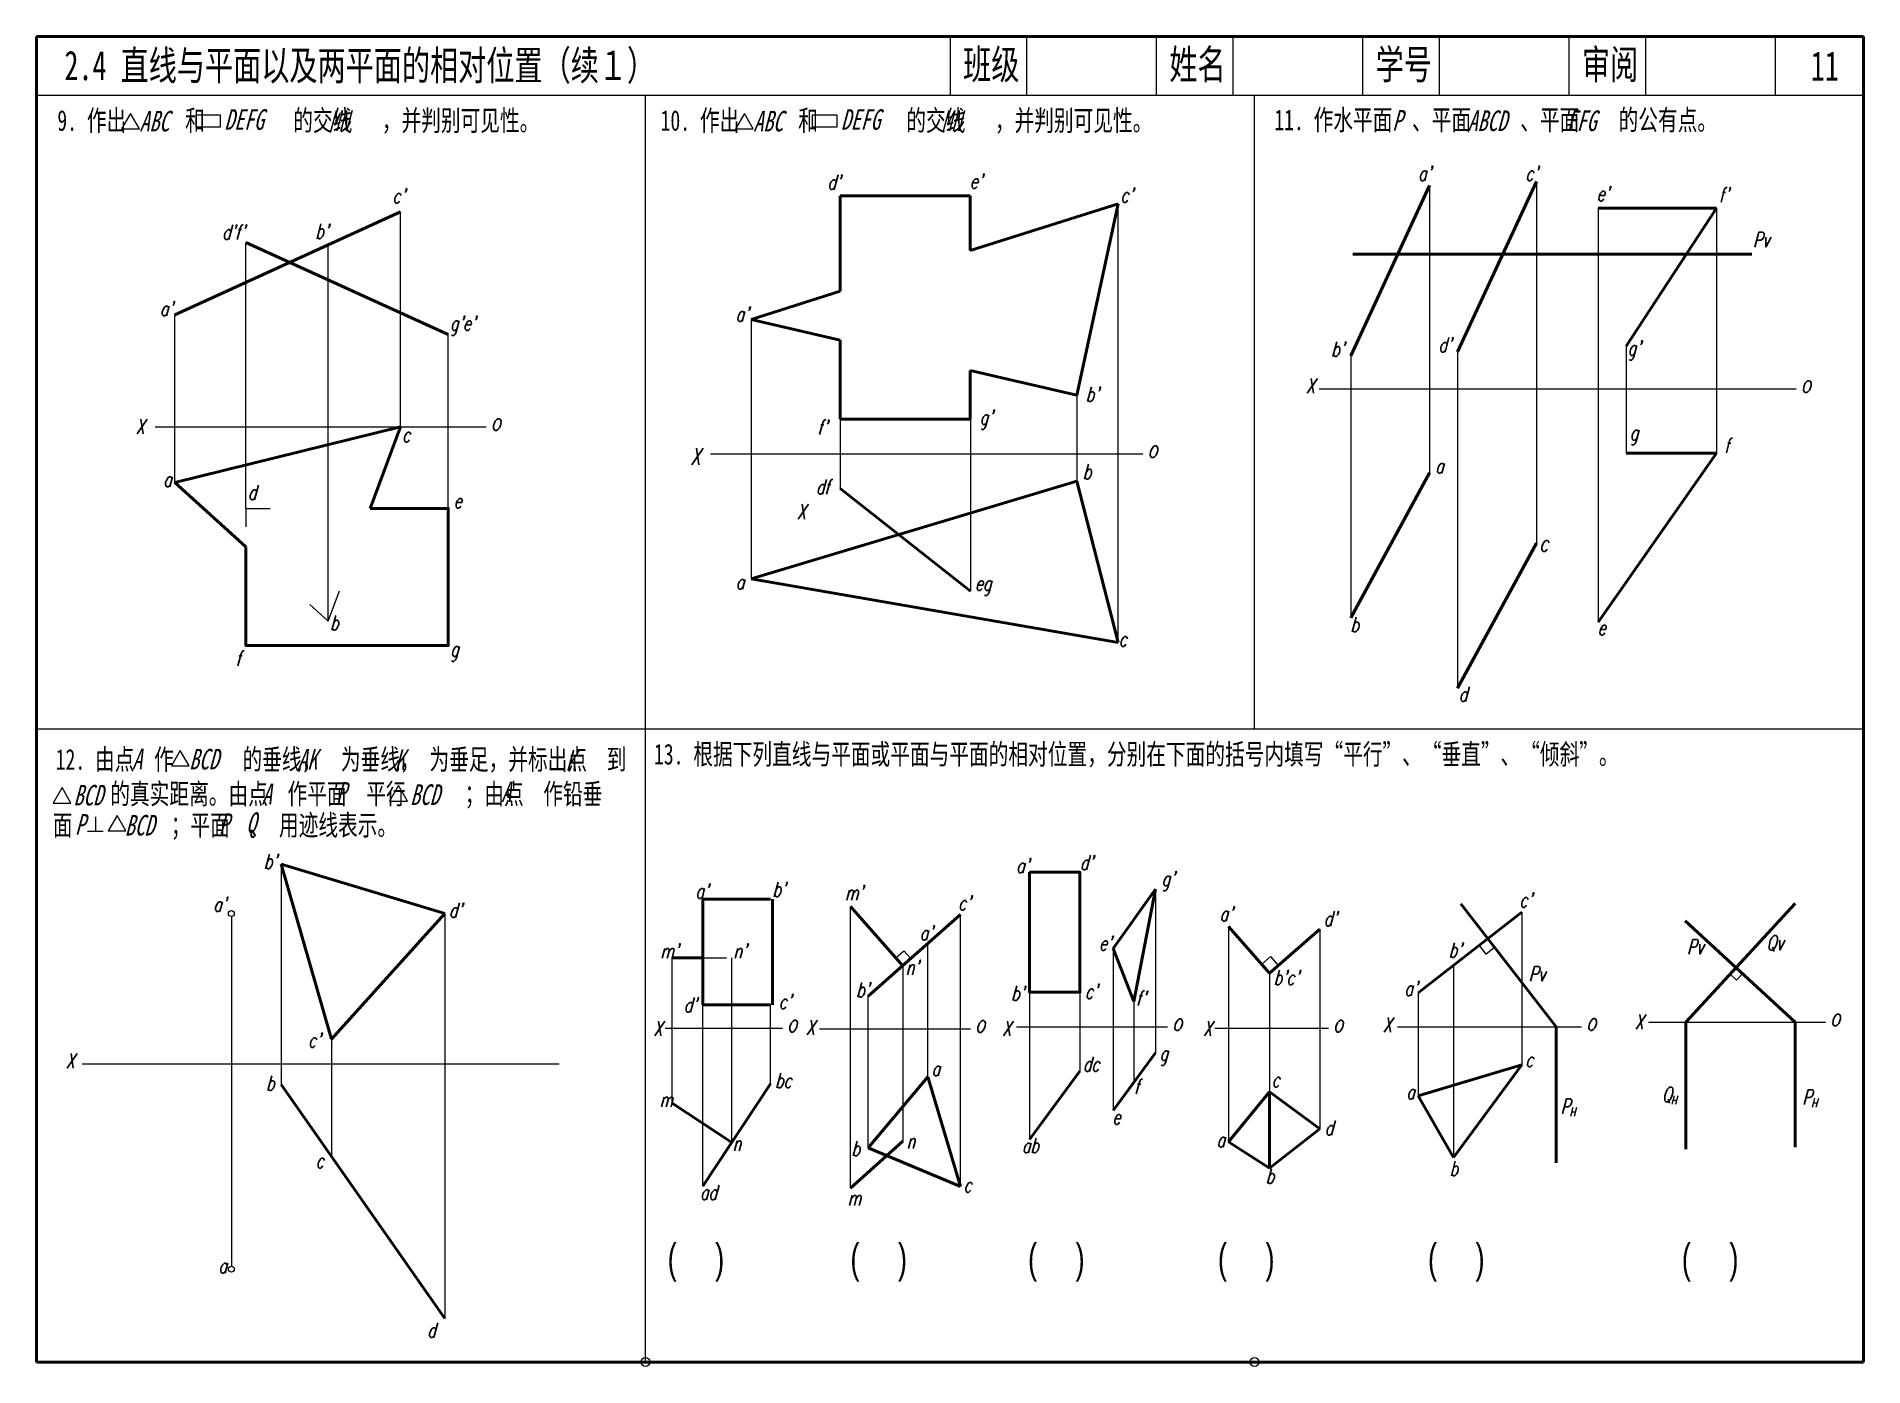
# Model space of a CAD drawing. Header units: millimetres. Extents: x -1022 to 1047, y 2161 to 2730.
# Drawn here: x 721.5 to 1031.5, y 2163.4 to 2389.1 of the extents above; entities that cross this region are included whole.
import ezdxf

# ---------------------------------------------------------------- set-up
doc = ezdxf.new("R2010")
doc.units = ezdxf.units.MM
doc.header["$PDMODE"] = 33
doc.header["$PDSIZE"] = 1.5
doc.linetypes.add('myHIDDEN', pattern=[5, 4, -1])
for name, color, linetype, lineweight in [('文字', 7, 'Continuous', 25), ('标注', 7, 'Continuous', 25), ('标题文字', 7, 'Continuous', 25), ('粗实线', 7, 'Continuous', 50), ('细实线', 7, 'Continuous', 25), ('虚线', 7, 'myHIDDEN', 25)]:
    doc.layers.add(name, color=color, linetype=linetype, lineweight=lineweight)
doc.styles.add('style1', font='txt.shx', dxfattribs={"width": 0.7, "oblique": 15})
doc.styles.add('SZ', font='txt.shx', dxfattribs={"width": 0.7, "oblique": 15})
doc.styles.add('图中汉字1-5号', font='', dxfattribs={"width": 0.7, "height": 5})
doc.styles.add('字母标注-2.5号', font='txt.shx', dxfattribs={"width": 0.7, "oblique": 15, "height": 2.5})
doc.styles.add('标题字母', font='SIMFANG.TTF', dxfattribs={"width": 0.7, "oblique": 15, "height": 3.5})
doc.styles.add('标题汉字1-5号', font='SimSun.ttf', dxfattribs={"width": 0.7, "height": 5})
doc.styles.add('标题汉字2-3.5号', font='SimSun.ttf', dxfattribs={"width": 0.7, "height": 3.5})
doc.styles.get('图中汉字1-5号').set_extended_font_data('FZFangSong-Z02')

msp = doc.modelspace()

# ---------------------------------------------------------------- texts
at = {"layer": '文字', "style": 'SZ', "oblique": 15, "width": 0.7}
for s, height, p in [('Pv', 2.5, (1012.74, 2353.37)), ('X', 2.8, (832.42, 2316.43))]:
    msp.add_text(s, height=height, dxfattribs=at).set_placement(p)
at = {"layer": '标注', "oblique": 15, "width": 0.7}
for s, height, style, p in [("d'", 2.5, 'SZ', (855.66, 2363.13)), ("e'", 2.5, 'SZ', (879.82, 2363.31)), ("a'", 2.5, 'SZ', (955.88, 2364.63)), ("c'", 2.5, 'SZ', (974.07, 2364.63)), ("c'", 2.5, 'SZ', (781.85, 2360.82)), ("c'", 2.5, 'SZ', (905.37, 2360.95)), ("e'", 2.5, 'SZ', (986.17, 2361.18)), ("f'", 2.5, 'SZ', (1006.92, 2360.99)), ("d'f'", 2.5, 'SZ', (752.95, 2354.66)), ("b'", 2.5, 'SZ', (768.75, 2354.79)), ("a'", 2.5, 'SZ', (742.38, 2341.67)), ("g'e'", 2.5, 'SZ', (791.62, 2339.19)), ("a'", 2.5, 'SZ', (840.07, 2340.75)), ("d'", 2.5, 'SZ', (959.33, 2335.53)), ("g'", 2.5, 'SZ', (991.45, 2334.98)), ("b'", 2.5, 'SZ', (941.14, 2334.8)), ("b'", 2.5, 'SZ', (899.49, 2327.13)), ('X', 2.5, 'SZ', (936.85, 2328.56)), ('o', 3, 'style1', (1020.81, 2328.67)), ("g'", 2.5, 'SZ', (881.49, 2323.24)), ('X', 2.5, 'SZ', (738.28, 2321.66)), ('c', 2.5, 'SZ', (783.49, 2320.27)), ('o', 3, 'style1', (798.52, 2322.23)), ("f'", 2.5, 'SZ', (853.95, 2321.53)), ('g', 2.5, 'SZ', (991.81, 2320.61)), ('o', 3, 'style1', (909.96, 2317.63)), ('f', 2.5, 'SZ', (1007.83, 2318.43)), ('b', 2.5, 'SZ', (899, 2313.99)), ('a', 2.5, 'SZ', (958.79, 2314.97)), ('a', 2.5, 'SZ', (742.95, 2312.68)), ('d', 2.5, 'SZ', (757.31, 2310.48)), ('df', 2.5, 'SZ', (853.71, 2311.4)), ('e', 2.5, 'SZ', (792.25, 2309.03)), ('X', 2.5, '字母标注-2.5号', (850.49, 2307.2)), ('c', 2.8, 'SZ', (976.44, 2301.7)), ('a', 2.5, 'SZ', (840.11, 2295.3)), ('eg', 2.5, 'SZ', (880.68, 2295.05)), ('b', 2.5, 'SZ', (771.27, 2288.35)), ('b', 2.5, 'SZ', (944.41, 2288.05)), ('e', 2.5, 'SZ', (986.35, 2287.51)), ('f', 2.5, 'SZ', (755.24, 2282.31)), ('g', 2.5, 'SZ', (791.65, 2283.88)), ('c', 2.5, 'SZ', (905.09, 2285.58)), ('d', 2.5, 'SZ', (962.79, 2276.23)), ("b'", 2.5, 'SZ', (760.03, 2247.84)), ("a'", 2.5, 'SZ', (887.67, 2247.13)), ("d'", 2.5, 'SZ', (898.51, 2247.63)), ("a'", 2.5, 'SZ', (833.25, 2242.8)), ("b'", 2.5, 'SZ', (846.34, 2243.09)), ("m'", 2.5, 'SZ', (858.64, 2242.53)), ("g'", 2.5, 'SZ', (912.35, 2244.92)), ("a'", 2.5, 'SZ', (751.43, 2240.56)), ("d'", 2.5, 'SZ', (791.42, 2239.54)), ("c'", 2.5, 'SZ', (877.83, 2240.79)), ("a'", 2.5, 'SZ', (922.2, 2238.96)), ("c'", 2.5, 'SZ', (973.08, 2241.29)), ("a'", 2.5, 'SZ', (871.32, 2235.72)), ("d'", 2.5, 'SZ', (939.88, 2238.12)), ("m'", 2.5, 'SZ', (827.34, 2232.64)), ("n'", 2.5, 'SZ', (839.73, 2232.64)), ("e'", 2.5, 'SZ', (901.74, 2233.95)), ("b'", 2.5, 'SZ', (961.07, 2232.79)), ('Pv', 2.5, 'SZ', (1001.51, 2233.35)), ('Qv', 2.5, 'SZ', (1015.01, 2234.03)), ("n'", 2.5, 'SZ', (868.94, 2229.85)), ("b'c'", 2.5, 'SZ', (931.37, 2228.12)), ('Pv', 2.5, 'SZ', (974.68, 2228.74)), ("d'", 2.5, 'SZ', (831.29, 2223.49)), ("c'", 2.5, 'SZ', (847.4, 2224.06)), ("b'", 2.5, 'SZ', (860.54, 2226.05)), ("b'", 2.5, 'SZ', (886.83, 2225.45)), ("c'", 2.5, 'SZ', (899.35, 2225.78)), ("f'", 2.5, 'SZ', (908.02, 2224.61)), ("a'", 2.5, 'SZ', (953.56, 2226.28)), ('X', 2.5, '字母标注-2.5号', (992.64, 2220.62)), ('o', 3, 'style1', (1025.8, 2221.17)), ("c'", 2.5, 'SZ', (767.52, 2217.49)), ('X', 2.5, '字母标注-2.5号', (826.12, 2219.47)), ('o', 3, 'style1', (848.8, 2220.13)), ('X', 2.5, '字母标注-2.5号', (852.02, 2219.66)), ('o', 3, 'style1', (880.69, 2220.06)), ('X', 2.5, '字母标注-2.5号', (885.31, 2219.47)), ('o', 3, 'style1', (914.15, 2220.36)), ('X', 2.5, '字母标注-2.5号', (919.41, 2219.47)), ('o', 3, 'style1', (941.44, 2220.13)), ('X', 2.5, '字母标注-2.5号', (949.9, 2220.11)), ('o', 3, 'style1', (984.4, 2220.4)), ('X', 2.5, '字母标注-2.5号', (726.41, 2214)), ('g', 2.5, 'SZ', (912.02, 2215.28)), ('a', 2.5, 'SZ', (873.33, 2212.69)), ('dc', 2.5, 'SZ', (899.01, 2213.44)), ('c', 2.5, 'SZ', (974.08, 2214.22)), ('b', 2.5, 'SZ', (760.39, 2210.18)), ('bc', 2.5, 'SZ', (846.78, 2210.65)), ('f', 2.5, 'SZ', (907.69, 2209.61)), ('c', 2.5, 'SZ', (931.04, 2210.77)), ('a', 2.5, 'SZ', (953.89, 2208.72)), ('Q', 2.5, 'SZ', (997.27, 2208.27)), ('P', 2.5, 'SZ', (1021.09, 2207.8)), ('m', 2.5, 'SZ', (827.18, 2207.41)), ('P', 2.5, 'SZ', (980.07, 2206.26)), ('H', 1.5, 'SZ', (981.57, 2205.79)), ('H', 1.5, 'SZ', (998.77, 2207.8)), ('H', 1.5, 'SZ', (1022.59, 2207.33)), ('e', 2.5, 'SZ', (904.02, 2204.44)), ('d', 2.5, 'SZ', (940.05, 2202.6)), ('n', 2.5, 'SZ', (839.57, 2199.98)), ('b', 2.5, 'SZ', (859.75, 2199.09)), ('n', 2.5, 'SZ', (869.1, 2200.36)), ('ab', 2.5, 'SZ', (888.67, 2199.6)), ('a', 2.5, 'SZ', (921.7, 2200.6)), ('c', 2.5, 'SZ', (768.82, 2197.03)), ('b', 2.5, 'SZ', (961.23, 2195.71)), ('b', 2.5, 'SZ', (930.04, 2194.43)), ('ad', 2.5, 'SZ', (834.04, 2191.65)), ('m', 2.5, 'SZ', (859.11, 2190.69)), ('c', 2.5, 'SZ', (878.75, 2192.91)), ('a', 2.5, 'SZ', (752.32, 2179.2)), ('d', 2.5, 'SZ', (787.74, 2168.25))]:
    msp.add_text(s, height=height, dxfattribs=dict(at, style=style)).set_placement(p)
at = {"layer": '标题文字', "width": 0.7}
for s, height, style, p in [('2.4 直线与平面以及两平面的相对位置（续１）', 5, '标题汉字1-5号', (726.19, 2381.7)), ('班级', 5, '标题汉字1-5号', (878.68, 2381.87)), ('姓名', 5, '标题汉字1-5号', (913.68, 2381.87)), ('学号', 5, '标题汉字1-5号', (948.68, 2381.87)), ('审阅', 5, '标题汉字1-5号', (983.68, 2381.87)), ('11', 5, '标题汉字1-5号', (1022.51, 2381.6)), ('9. 作出      和         的交线   ，并判别可见性。', 3.5, '标题汉字2-3.5号', (724.99, 2373.11)), ('10. 作出      和         的交线   ，并判别可见性。', 3.5, '标题汉字2-3.5号', (827.35, 2373.11)), ('11. 作水平面  、平面     、平面    的公有点。', 3.5, '标题汉字2-3.5号', (931.49, 2373.21)), ('13. 根据下列直线与平面或平面与平面的相对位置，分别在下面的括号内填写“平行”、“垂直”、“倾斜”。', 3.5, '标题汉字2-3.5号', (826.23, 2265.54)), ('12. 由点  作       的垂线，  为垂线， 为垂足，并标出点  到 ', 3.5, '标题汉字2-3.5号', (724.71, 2264.66)), ('      的真实距离。由点  作平面  平行      ；由点  作铅垂', 3.5, '标题汉字2-3.5号', (723.98, 2258.81)), ('面          ；平面  、 用迹线表示。', 3.5, '标题汉字2-3.5号', (724.22, 2253.5))]:
    msp.add_text(s, height=height, dxfattribs=dict(at, style=style)).set_placement(p)
at = {"layer": '粗实线', "style": '图中汉字1-5号', "width": 0.7}
for p in [(828.54, 2179.24), (859.55, 2179.24), (889.69, 2179.24), (921.91, 2179.24), (957.56, 2179.24), (1000.63, 2179.24)]:
    msp.add_text('(     )', height=5, dxfattribs=at).set_placement(p)
at = {"layer": '细实线', "style": '标题字母', "oblique": 15, "width": 0.7}
for s, p in [('ABC', (738.93, 2372.99)), ('DEFG  ', (753.32, 2373.27)), ('MN', (771.09, 2373.06)), ('ABC', (843.08, 2372.99)), ('DEFG  ', (857.93, 2373.27)), ('MN', (875.02, 2373.06)), ('P', (951.52, 2373.14)), ('ABCD  ', (964.28, 2373.06)), ('EFG', (981.11, 2373.06)), ('A', (737.67, 2264.71)), ('BCD', (747.34, 2264.69)), ('AK', (765.72, 2264.67)), ('K', (782.25, 2264.6)), ('K', (811.27, 2264.51)), ('BCD', (727.71, 2258.58)), ('A', (759.66, 2258.79)), ('P', (772.31, 2259.06)), ('BCD', (784.84, 2258.67)), ('A', (800.28, 2259.15)), ('P', (728.01, 2253.64)), ('BCD', (736.43, 2253.48)), ('P', (752.43, 2253.73)), ('Q', (757.03, 2253.91))]:
    msp.add_text(s, height=3.5, dxfattribs=at).set_placement(p)

# ---------------------------------------------------------------- linework, layer by layer
for p, q in [((824.79, 2164.11), (824.79, 2379.11)), ((928.12, 2271.61), (928.12, 2379.11)), ((721.46, 2271.61), (824.79, 2271.61))]:
    msp.add_line(p, q)
for p in [(824.79, 2164.11), (928.12, 2164.11)]:
    msp.add_point(p)
at = {"layer": '粗实线'}
for p, q in [((721.46, 2389.11), (721.46, 2164.11)), ((1031.46, 2389.11), (721.46, 2389.11)), ((1031.46, 2164.11), (1031.46, 2389.11)), ((957.84, 2363.81), (944.45, 2334.88)), ((975.96, 2364.52), (962.58, 2335.6)), ((744.92, 2341.87), (783.19, 2359.33)), ((857.81, 2345.86), (857.81, 2362.09)), ((857.81, 2362.09), (879.89, 2362.09)), ((879.89, 2362.09), (879.89, 2352.81)), ((879.89, 2352.81), (904.97, 2360.71)), ((904.97, 2360.71), (897.99, 2328.21)), ((986.42, 2359.98), (1006.5, 2359.98)), ((1006.5, 2359.98), (991.2, 2336.56)), ((756.99, 2354.15), (791.31, 2338.54)), ((944.8, 2352.19), (1012.5, 2352.19)), ((842.7, 2341.1), (857.81, 2345.86)), ((842.7, 2341.1), (857.81, 2337.58)), ((857.81, 2324.16), (857.81, 2337.58)), ((879.89, 2332.43), (897.99, 2328.21)), ((879.89, 2332.43), (879.89, 2324.16)), ((783.19, 2322.86), (744.92, 2313.38)), ((778.04, 2309.01), (783.19, 2322.86)), ((879.89, 2324.16), (857.81, 2324.16)), ((1006.5, 2318.39), (986.42, 2289.71)), ((991.2, 2318.39), (1006.5, 2318.39)), ((744.92, 2313.38), (756.99, 2302.47)), ((842.7, 2297.08), (897.99, 2313.65)), ((897.99, 2313.65), (904.97, 2286.22)), ((944.45, 2290.43), (957.84, 2315.05)), ((857.81, 2312.37), (879.94, 2294.96)), ((962.58, 2278.5), (975.96, 2303.12)), ((904.97, 2286.22), (842.7, 2297.08)), ((762.95, 2248.63), (790.76, 2240.23)), ((771.48, 2218.89), (762.95, 2248.63)), ((834.54, 2242.65), (846.01, 2242.65)), ((834.54, 2224.75), (834.54, 2242.65)), ((846.36, 2242.65), (846.36, 2224.75)), ((859.55, 2241.45), (868.44, 2231.39)), ((911.35, 2244.39), (904.12, 2234.31)), ((907.63, 2225.33), (911.35, 2244.39)), ((963.16, 2241.86), (979.31, 2221.03)), ((1019.87, 2241.92), (1001.34, 2221.8)), ((790.76, 2240.23), (771.48, 2218.89)), ((862.58, 2226.21), (878.24, 2240.05)), ((955.87, 2226.8), (973.51, 2240.48)), ((1001.2, 2238.99), (1019.87, 2221.8)), ((923.71, 2238.03), (930.66, 2230.1)), ((939.19, 2237.57), (930.66, 2230.1)), ((829.32, 2232.74), (834.54, 2232.74)), ((904.12, 2234.31), (907.63, 2225.33)), ((834.54, 2224.75), (846.01, 2224.75)), ((979.31, 2221.03), (979.31, 2197.95)), ((1001.34, 2221.8), (1001.34, 2200.27)), ((1019.87, 2221.8), (1019.87, 2200.56)), ((904.12, 2206.8), (911.35, 2216.62)), ((889.96, 2201.9), (898.51, 2213.51)), ((955.87, 2209.32), (973.51, 2214.57)), ((961.89, 2198.8), (973.51, 2214.57)), ((762.95, 2211.23), (790.76, 2171.5)), ((846.01, 2211.36), (834.54, 2193.98)), ((862.58, 2200.47), (872.69, 2212.54)), ((872.69, 2212.54), (878.24, 2193.92)), ((829.32, 2208.06), (839.43, 2201.39)), ((923.71, 2201.46), (930.66, 2209.99)), ((930.66, 2209.99), (939.19, 2203.68)), ((930.66, 2209.99), (930.66, 2197.03)), ((955.87, 2209.32), (961.89, 2198.8)), ((859.55, 2193.62), (868.44, 2201.62)), ((923.71, 2201.46), (930.66, 2197.03)), ((930.66, 2197.03), (939.19, 2203.68)), ((878.24, 2193.92), (862.58, 2200.47)), ((721.46, 2164.11), (1031.46, 2164.11))]:
    msp.add_line(p, q, dxfattribs=at)
msp.add_lwpolyline([(778.04, 2309.01), (791.31, 2309.01), (791.31, 2285.71), (756.99, 2285.71), (756.99, 2302.47)], dxfattribs=at)
msp.add_lwpolyline([(889.96, 2247.24), (898.51, 2247.24), (898.51, 2226.87), (889.96, 2226.87)], close=True, dxfattribs=at)
at = {"layer": '细实线'}
for p, q in [((876.46, 2389.11), (876.46, 2379.11)), ((889.46, 2389.11), (889.46, 2379.11)), ((911.46, 2389.11), (911.46, 2379.11)), ((924.46, 2389.11), (924.46, 2379.11)), ((946.46, 2389.11), (946.46, 2379.11)), ((959.46, 2389.11), (959.46, 2379.11)), ((981.46, 2389.11), (981.46, 2379.11)), ((994.46, 2389.11), (994.46, 2379.11)), ((1016.46, 2389.11), (1016.46, 2379.11)), ((1031.46, 2379.11), (721.46, 2379.11)), ((957.84, 2363.81), (957.84, 2315.05)), ((975.96, 2364.52), (975.96, 2303.12)), ((783.19, 2322.86), (783.19, 2359.33)), ((904.97, 2286.22), (904.97, 2360.71)), ((986.42, 2359.98), (986.42, 2289.71)), ((1006.5, 2359.98), (1006.5, 2318.39)), ((756.99, 2309.01), (756.99, 2354.15)), ((770.92, 2289.87), (770.92, 2353.73)), ((744.92, 2313.38), (744.92, 2341.87)), ((842.7, 2341.1), (842.7, 2297.08)), ((791.31, 2309.01), (791.31, 2338.54)), ((944.45, 2334.88), (944.45, 2290.43)), ((962.58, 2335.6), (962.58, 2278.5)), ((991.2, 2336.56), (991.2, 2318.39)), ((897.99, 2328.21), (897.99, 2313.65)), ((939.07, 2329.3), (1020.04, 2329.3)), ((741.58, 2322.86), (797.75, 2322.86)), ((857.81, 2324.16), (857.81, 2312.37)), ((879.94, 2324.16), (879.94, 2294.96)), ((835.83, 2318.27), (909.19, 2318.27)), ((756.99, 2309.01), (761.09, 2309.01)), ((756.99, 2309.01), (756.99, 2305.89)), ((770.92, 2289.87), (772.84, 2295.01)), ((767.83, 2292.67), (770.92, 2289.87)), ((824.79, 2271.61), (1031.46, 2271.61)), ((730.12, 2254.24), (732.76, 2254.24)), ((731.44, 2256.65), (731.44, 2254.24)), ((762.95, 2248.63), (762.95, 2211.23)), ((859.55, 2193.62), (859.55, 2241.45)), ((911.35, 2244.39), (911.35, 2216.62)), ((754.51, 2239.73), (754.51, 2180.38)), ((790.76, 2240.23), (790.76, 2171.5)), ((878.24, 2193.92), (878.24, 2240.05)), ((973.51, 2240.48), (973.51, 2214.57)), ((872.69, 2212.54), (872.69, 2235.15)), ((923.71, 2238.03), (923.71, 2201.46)), ((939.19, 2237.57), (939.19, 2203.68)), ((829.32, 2208.06), (829.32, 2232.74)), ((839.43, 2201.39), (839.43, 2232.74)), ((867.25, 2232.74), (868.6, 2233.93)), ((868.6, 2233.93), (869.79, 2232.58)), ((904.12, 2234.31), (904.12, 2206.8)), ((930.84, 2232.92), (929.34, 2231.6)), ((930.84, 2232.92), (932.16, 2231.42)), ((966.24, 2234.84), (967.39, 2233.36)), ((967.39, 2233.36), (968.86, 2234.51)), ((868.44, 2231.39), (868.44, 2201.62)), ((930.66, 2230.1), (930.66, 2209.99)), ((961.89, 2231.47), (961.89, 2198.8)), ((1008.83, 2229.93), (1009.93, 2228.91)), ((1010.95, 2230.02), (1009.93, 2228.91)), ((862.58, 2200.47), (862.58, 2226.21)), ((889.96, 2226.87), (889.96, 2201.9)), ((898.51, 2226.87), (898.51, 2213.51)), ((955.87, 2226.8), (955.87, 2209.32)), ((834.54, 2193.98), (834.54, 2224.75)), ((846.01, 2211.36), (846.01, 2224.75)), ((907.63, 2225.33), (907.63, 2211.32)), ((828.12, 2220.77), (848.03, 2220.77)), ((854.29, 2220.69), (879.92, 2220.69)), ((887.74, 2221), (913.38, 2221)), ((921.4, 2220.77), (940.67, 2220.77)), ((952.39, 2221.03), (983.63, 2221.03)), ((994.96, 2221.8), (1025.03, 2221.8)), ((771.48, 2218.89), (771.48, 2199.04)), ((729.19, 2214.74), (810.15, 2214.74))]:
    msp.add_line(p, q, dxfattribs=at)
for points in [[(735.89, 2373.43), (738.93, 2373.43), (737.41, 2376.06)], [(748.53, 2375.79), (752.64, 2375.79), (752.64, 2373.73), (748.53, 2373.73)], [(840.04, 2373.43), (843.08, 2373.43), (841.56, 2376.06)], [(853.14, 2375.79), (857.26, 2375.79), (857.26, 2373.73), (853.14, 2373.73)], [(744.33, 2265.29), (747.37, 2265.29), (745.85, 2267.92)], [(724.26, 2258.98), (727.3, 2258.98), (725.78, 2261.61)], [(781.37, 2259.32), (784.4, 2259.32), (782.88, 2261.95)], [(733.59, 2254.26), (736.63, 2254.26), (735.11, 2256.89)]]:
    msp.add_lwpolyline(points, close=True, dxfattribs=at)
for centre in [(754.51, 2240.23), (754.51, 2179.88)]:
    msp.add_circle(centre, 0.5, dxfattribs=at)
at = {"layer": '虚线'}
msp.add_line((834.54, 2232.74), (839.43, 2232.74), dxfattribs=at)

msp.set_redraw_order([(e.dxf.handle, doc.entitydb.next_handle()) for e in msp.query("TEXT MTEXT ATTDEF DIMENSION ARC_DIMENSION")])  # texts and dimensions are drawn at this point

doc.saveas('drawing.dxf')
